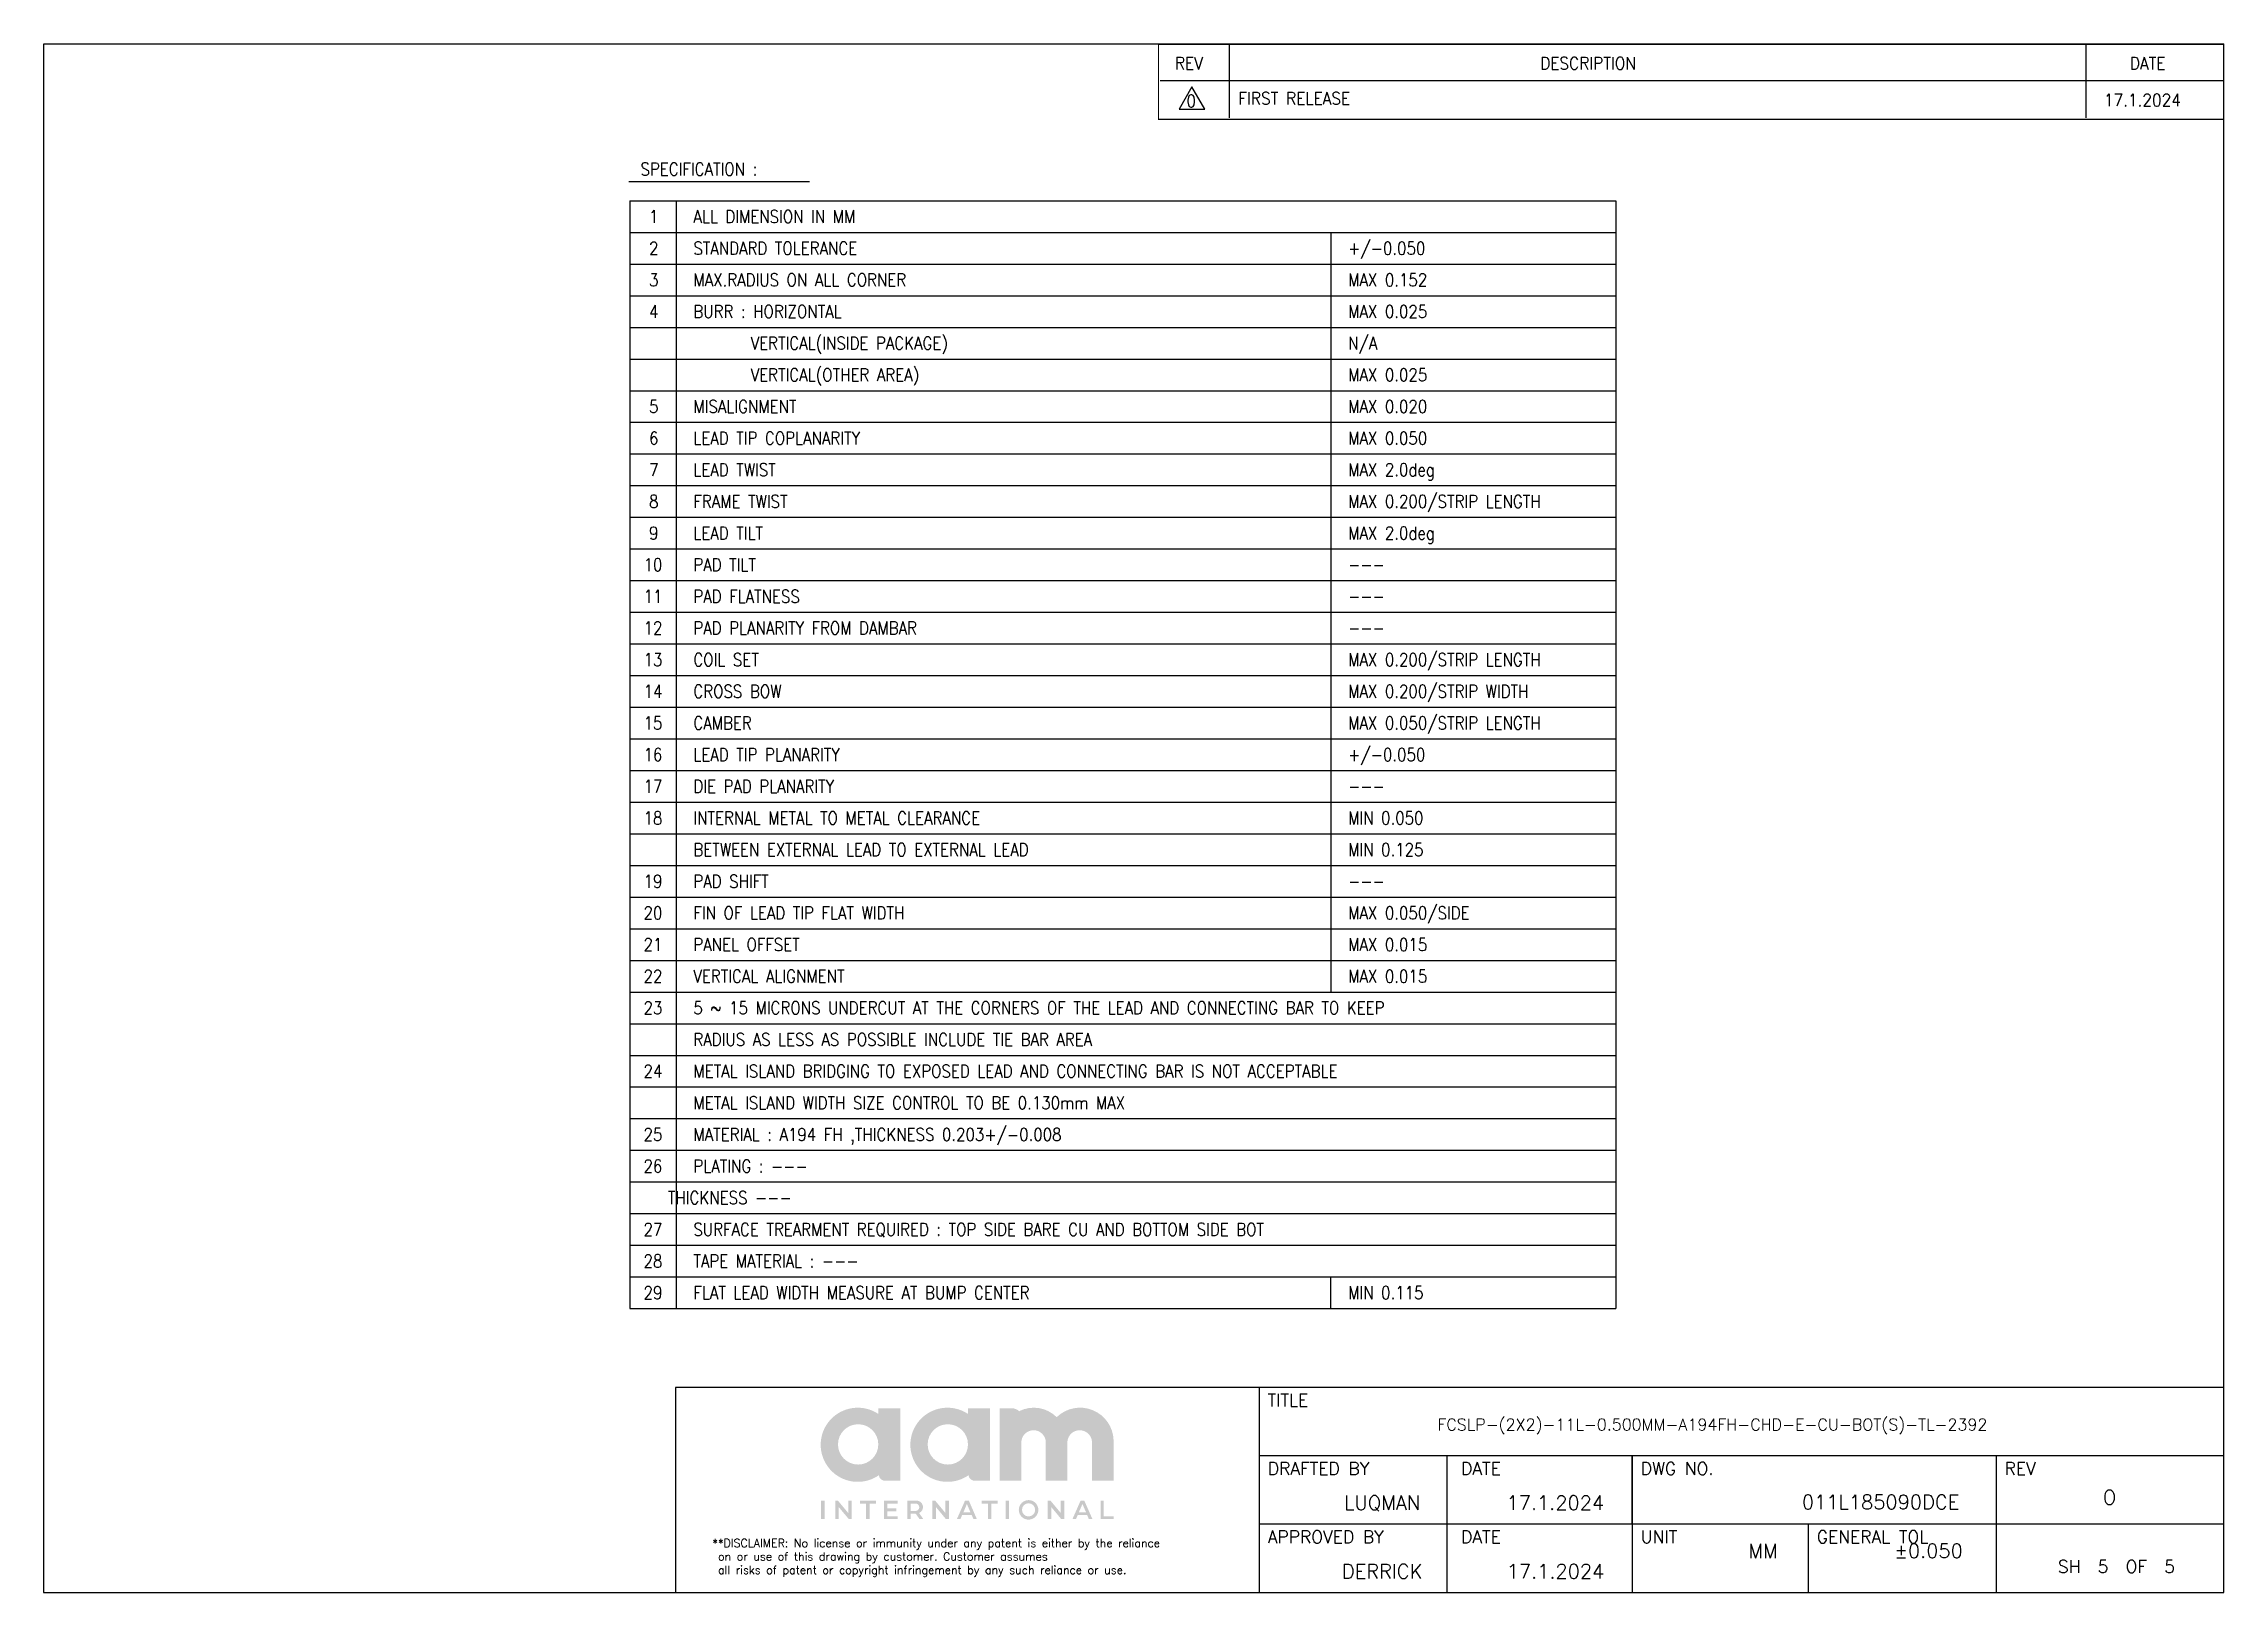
# Model space of a CAD drawing. Extents: x -105 to 405, y -68 to 126.
# Drawn here: x 389.79 to 405.21, y 115.37 to 126.33 of the extents above; entities that cross this region are included whole.
import ezdxf
from ezdxf.enums import TextEntityAlignment as Align

# ---------------------------------------------------------------- set-up
doc = ezdxf.new("R2010")
doc.units = 0
doc.layers.add('TEMPLATE', color=6, linetype='CONTINUOUS')
doc.styles.add('ROMANS', font='romans.shx')
doc.styles.add('SIMPLEX', font='SIMPLEX')
doc.styles.get("Standard").update_dxf_attribs({"font": 'ROMANS', "bigfont": 'EXTFONT2'})

msp = doc.modelspace()

# ---------------------------------------------------------------- texts
at = {"layer": 'TEMPLATE', "color": 3, "style": 'ROMANS', "width": 0.9}
for s, height, p in [('REV', 0.08829, (397.7912, 126.1424)), ('DESCRIPTION', 0.088287, (400.3742, 126.1424)), ('DATE', 0.08829, (404.5438, 126.1424)), ('0', 0.0883, (397.8727, 125.8755)), ('FIRST RELEASE', 0.088287, (398.2402, 125.8944)), ('17.1.2024', 0.08829, (404.3605, 125.8824))]:
    msp.add_text(s, height=height, dxfattribs=at).set_placement(p)
at = {"layer": 'TEMPLATE', "color": 7, "width": 0.857143}
for s, height, p in [('SPECIFICATION :', 0.09063, (394.0119, 125.3925)), ('1', 0.0906, (394.0725, 125.0568)), ('ALL DIMENSION IN MM', 0.09063, (394.3859, 125.0568)), ('2', 0.0906, (394.0725, 124.833)), ('STANDARD TOLERANCE', 0.09063, (394.3859, 124.833)), ('+/-0.050', 0.09063, (399.0163, 124.833)), ('3', 0.0906, (394.0725, 124.6091)), ('MAX.RADIUS ON ALL CORNER', 0.09063, (394.3859, 124.6091)), ('MAX 0.152', 0.09063, (399.0163, 124.6091)), ('4', 0.0906, (394.0725, 124.3853)), ('BURR : HORIZONTAL', 0.09063, (394.3859, 124.3853)), ('MAX 0.025', 0.09063, (399.0163, 124.3853)), ('       VERTICAL(INSIDE PACKAGE)', 0.09063, (394.3859, 124.1614)), ('N/A', 0.09063, (399.0163, 124.1614)), ('       VERTICAL(OTHER AREA)', 0.09063, (394.3859, 123.9375)), ('MAX 0.025', 0.09063, (399.0163, 123.9375)), ('5', 0.0906, (394.0725, 123.7137)), ('MISALIGNMENT', 0.09063, (394.3859, 123.7137)), ('MAX 0.020', 0.09063, (399.0163, 123.7137)), ('6', 0.0906, (394.0725, 123.4898)), ('LEAD TIP COPLANARITY', 0.09063, (394.3859, 123.4898)), ('MAX 0.050', 0.09063, (399.0163, 123.4898)), ('7', 0.0906, (394.0725, 123.266)), ('LEAD TWIST', 0.09063, (394.3859, 123.266)), ('MAX 2.0deg', 0.09063, (399.0163, 123.266)), ('8', 0.0906, (394.0725, 123.0421)), ('FRAME TWIST', 0.09063, (394.3859, 123.0421)), ('9', 0.0906, (394.0725, 122.8183)), ('LEAD TILT', 0.09063, (394.3859, 122.8183)), ('MAX 2.0deg', 0.09063, (399.0163, 122.8183)), ('10', 0.09063, (394.0336, 122.5944)), ('PAD TILT', 0.09063, (394.3859, 122.5944)), ('---', 0.09063, (399.0163, 122.5944)), ('11', 0.09063, (394.0336, 122.3706)), ('PAD FLATNESS', 0.09063, (394.3859, 122.3706)), ('---', 0.09063, (399.0163, 122.3706)), ('12', 0.09063, (394.0336, 122.1467)), ('PAD PLANARITY FROM DAMBAR', 0.09063, (394.3859, 122.1467)), ('---', 0.09063, (399.0163, 122.1467)), ('13', 0.09063, (394.0336, 121.9228)), ('COIL SET', 0.09063, (394.3859, 121.9228)), ('14', 0.09063, (394.0336, 121.699)), ('CROSS BOW', 0.09063, (394.3859, 121.699)), ('15', 0.09063, (394.0336, 121.4751)), ('CAMBER', 0.09063, (394.3859, 121.4751)), ('MAX 0.050/STRIP LENGTH', 0.09063, (399.0163, 121.4751)), ('16', 0.09063, (394.0336, 121.2513)), ('LEAD TIP PLANARITY', 0.09063, (394.3859, 121.2513)), ('+/-0.050', 0.09063, (399.0163, 121.2513)), ('17', 0.09063, (394.0336, 121.0274)), ('DIE PAD PLANARITY', 0.09063, (394.3859, 121.0274)), ('---', 0.09063, (399.0163, 121.0274)), ('18', 0.09063, (394.0336, 120.8036)), ('INTERNAL METAL TO METAL CLEARANCE', 0.09063, (394.3859, 120.8036)), ('MIN 0.050', 0.09063, (399.0163, 120.8036)), ('BETWEEN EXTERNAL LEAD TO EXTERNAL LEAD', 0.09063, (394.3859, 120.5797)), ('MIN 0.125', 0.09063, (399.0163, 120.5797)), ('19', 0.09063, (394.0336, 120.3558)), ('PAD SHIFT', 0.09063, (394.3859, 120.3558)), ('---', 0.09063, (399.0163, 120.3558)), ('20', 0.09063, (394.0336, 120.132)), ('FIN OF LEAD TIP FLAT WIDTH', 0.09063, (394.3859, 120.132)), ('MAX 0.050/SIDE', 0.09063, (399.0163, 120.132)), ('21', 0.09063, (394.0336, 119.9081)), ('PANEL OFFSET', 0.09063, (394.3859, 119.9081)), ('MAX 0.015', 0.09063, (399.0163, 119.9081)), ('22', 0.09063, (394.0336, 119.6843)), ('VERTICAL ALIGNMENT', 0.09063, (394.3859, 119.6843)), ('MAX 0.015', 0.09063, (399.0163, 119.6843)), ('23', 0.09063, (394.0336, 119.4604)), ('5 ~ 15 MICRONS UNDERCUT AT THE CORNERS OF THE LEAD AND CONNECTING BAR TO KEEP', 0.09063, (394.3859, 119.4604)), ('RADIUS AS LESS AS POSSIBLE INCLUDE TIE BAR AREA', 0.09063, (394.3859, 119.2366)), ('24', 0.09063, (394.0336, 119.0127)), ('METAL ISLAND BRIDGING TO EXPOSED LEAD AND CONNECTING BAR IS NOT ACCEPTABLE', 0.09063, (394.3859, 119.0127)), ('METAL ISLAND WIDTH SIZE CONTROL TO BE 0.130mm MAX', 0.09063, (394.3859, 118.7888)), ('25', 0.09063, (394.0336, 118.565)), ('MATERIAL : A194 FH ,THICKNESS 0.203+/-0.008', 0.09063, (394.3859, 118.565)), ('26', 0.09063, (394.0336, 118.3411)), ('PLATING : ---', 0.09063, (394.3859, 118.3411)), ('        THICKNESS ---', 0.09063, (393.7425, 118.1182)), ('27', 0.09063, (394.0336, 117.8934)), ('SURFACE TREARMENT REQUIRED : TOP SIDE BARE CU AND BOTTOM SIDE BOT', 0.09063, (394.3859, 117.8934)), ('SURFACE TREARMENT REQUIRED : ', 0.09063, (394.3859, 117.8934)), ('28', 0.09063, (394.0336, 117.6696)), ('TAPE MATERIAL : ---', 0.09063, (394.3859, 117.6696)), ('29', 0.09063, (394.0336, 117.4457)), ('FLAT LEAD WIDTH MEASURE AT BUMP CENTER', 0.09063, (394.3859, 117.4457)), ('MIN 0.115', 0.09063, (399.0163, 117.4457))]:
    msp.add_text(s, height=height, dxfattribs=at).set_placement(p)
at = {"layer": 'TEMPLATE', "color": 1, "width": 0.857143}
for s, p in [('MAX 0.200/STRIP LENGTH', (399.0163, 123.0421)), ('MAX 0.200/STRIP LENGTH', (399.0163, 121.9228)), ('MAX 0.200/STRIP WIDTH', (399.0163, 121.699))]:
    msp.add_text(s, height=0.09063, dxfattribs=at).set_placement(p)
at = {"layer": 'TEMPLATE', "color": 7, "style": 'SIMPLEX'}
for s, height, p in [('TITLE', 0.08856, (398.4465, 116.6863)), ('FCSLP-(2X2)-11L-0.500MM-A194FH-CHD-E-CU-BOT(S)-TL-2392', 0.082202, (399.6474, 116.5173, -0.0022)), ('DRAFTED BY', 0.08859, (398.4483, 116.2032)), ('DATE', 0.08859, (399.8149, 116.2032)), ('DWG NO.', 0.08856, (401.0853, 116.2032)), ('REV', 0.08856, (403.6585, 116.2032)), ('O', 0.1006, (404.3533, 115.9935)), ('APPROVED BY', 0.088592, (398.4483, 115.7199)), ('DATE', 0.08859, (399.8149, 115.7199)), ('UNIT', 0.08856, (401.0853, 115.7202)), ('GENERAL TOL', 0.088558, (402.3302, 115.7202)), ('SH  5  OF  5', 0.088558, (404.0358, 115.5104))]:
    msp.add_text(s, height=height, dxfattribs=at).set_placement(p)
for s, height, p in [('LUQMAN', 0.10067, (399.2565, 115.9551)), ('17.1.2024', 0.10067, (400.4813, 115.9551)), ('011L185090DCE', 0.100634, (402.7815, 115.9599)), ('MM', 0.10063, (401.9498, 115.6135)), ('DERRICK', 0.10067, (399.2565, 115.4701)), ('17.1.2024', 0.10067, (400.4824, 115.4703))]:
    msp.add_text(s, height=height, dxfattribs=at).set_placement(p, align=Align.CENTER)
msp.add_text('%%P0.050', height=0.1006, rotation=360, dxfattribs=at).set_placement((403.1217, 115.6153), align=Align.CENTER)
at = {"layer": 'TEMPLATE', "color": 7, "insert": (394.5209, 115.7493), "char_height": 0.057207, "width": 7.502125, "attachment_point": 1, "style": 'SIMPLEX'}
msp.add_mtext('**DISCLAIMER: No license or immunity under any patent is either by the reliance \\P on or use of this drawing by customer. Customer assumes\\P all risks of patent or copyright infringement by any such reliance or use.', dxfattribs=at)

# ---------------------------------------------------------------- blocks, each defined once
blk = doc.blocks.new('COMP_LOGO')
at = {"layer": 'TEMPLATE'}
h = blk.add_hatch(color=15, dxfattribs=at)
h.dxf.hatch_style = 1
h.paths.add_polyline_path([(-5.48, 4.53), (-7.27, 4.53), (-7.27, 4.08, 1.889057), (-7.24, -0.94, 0.380764), (-6.69, -1.39), (-5.48, -1.39)])
h.paths.add_polyline_path([(-7.28, 1.59, -1), (-10.58, 1.59, -1)], flags=16)
h.paths.add_polyline_path([(1.86, 4.53), (0.07, 4.53), (0.07, 4.08, 1.889057), (0.1, -0.94, 0.380764), (0.65, -1.39), (1.86, -1.39)])
h.paths.add_polyline_path([(0.06, 1.59, -1), (-3.24, 1.59, -1)], flags=16)
h.paths.add_polyline_path([(4.25, 4.31, 0.127425), (3.82, 4.53), (2.66, 4.53), (2.66, -1.39), (4.43, -1.39), (4.43, 1.69, -1.057833), (6.43, 1.69), (6.43, -1.39), (8.2, -1.39), (8.2, 1.69, -1.055561), (10.21, 1.69), (10.21, -1.39), (11.98, -1.39), (11.98, 1.93, 0.652706), (7.32, 3.82, 0.324597)])
h = blk.add_hatch(color=7, dxfattribs=at)
h.dxf.hatch_style = 1
h.paths.add_polyline_path([(-11.96, -4.53), (-11.68, -4.53), (-11.68, -3.01), (-11.96, -3.01)])
h.paths.add_polyline_path([(-10.53, -3.53), (-9.69, -4.53), (-9.45, -4.53), (-9.45, -3.01), (-9.74, -3.01), (-9.74, -4.03), (-10.59, -3.01), (-10.81, -3.01), (-10.81, -4.53), (-10.53, -4.53)])
h.paths.add_polyline_path([(-8.29, -3.25), (-8.29, -4.53), (-8, -4.53), (-8, -3.25), (-7.48, -3.25), (-7.48, -3.01), (-8.79, -3.01), (-8.79, -3.25)])
h.paths.add_polyline_path([(-6.82, -3.01), (-6.82, -4.53), (-5.7, -4.53), (-5.7, -4.3), (-6.54, -4.3), (-6.54, -3.88), (-5.8, -3.88), (-5.8, -3.65), (-6.54, -3.65), (-6.54, -3.25), (-5.7, -3.25), (-5.7, -3.01)])
h.paths.add_polyline_path([(-4.9, -3.01), (-4.9, -4.53), (-4.63, -4.53), (-4.63, -4.08), (-4.22, -4.08), (-3.9, -4.53), (-3.59, -4.53), (-3.94, -4.03, 0.813597), (-4.16, -3.01)])
h.paths.add_polyline_path([(-4.63, -3.25), (-4.17, -3.25, -0.813374), (-4.17, -3.85), (-4.63, -3.85)], flags=16)
h.paths.add_polyline_path([(-2.85, -4.53), (-2.57, -4.53), (-2.57, -3.53), (-1.74, -4.53), (-1.5, -4.53), (-1.5, -3.01), (-1.78, -3.01), (-1.78, -4.03), (-2.63, -3.01), (-2.85, -3.01)])
h.paths.add_polyline_path([(-0.85, -4.53), (-0.56, -4.53), (-0.41, -4.18), (0.36, -4.18), (0.51, -4.53), (0.79, -4.53), (0.13, -3.01), (-0.18, -3.01)])
h.paths.add_polyline_path([(-0.03, -3.29), (0.26, -3.96), (-0.31, -3.96)], flags=16)
h.paths.add_polyline_path([(1.69, -3.25), (1.69, -4.53), (1.97, -4.53), (1.97, -3.25), (2.49, -3.25), (2.49, -3.01), (1.19, -3.01), (1.19, -3.25)])
h.paths.add_polyline_path([(3.15, -4.53), (3.43, -4.53), (3.43, -3.01), (3.15, -3.01)])
h.paths.add_polyline_path([(4.22, -3.77, 1), (5.82, -3.77, 1)])
h.paths.add_polyline_path([(5.56, -3.77, -1), (4.48, -3.77, -1)], flags=16)
h.paths.add_polyline_path([(6.81, -3.01), (6.59, -3.01), (6.59, -4.53), (6.87, -4.53), (6.87, -3.53), (7.7, -4.53), (7.95, -4.53), (7.95, -3.01), (7.66, -3.01), (7.66, -4.03)])
h.paths.add_polyline_path([(9.58, -3.01), (9.28, -3.01), (8.61, -4.53), (8.9, -4.53), (9.05, -4.18), (9.81, -4.18), (9.96, -4.53), (10.25, -4.53)])
h.paths.add_polyline_path([(9.43, -3.29), (9.72, -3.96), (9.14, -3.96)], flags=16)
h.paths.add_polyline_path([(10.91, -4.53), (11.98, -4.53), (11.98, -4.3), (11.18, -4.3), (11.18, -3.01), (10.91, -3.01)])

# ---------------------------------------------------------------- linework, layer by layer
at = {"layer": 'TEMPLATE', "color": 7}
msp.add_line((398.1739, 126.3211), (398.1739, 125.8011), dxfattribs=at)
at = {"layer": 'TEMPLATE', "color": 3}
for p, q in [((404.2335, 126.3211), (404.2335, 125.8011)), ((405.2084, 126.0611), (397.6864, 126.0611))]:
    msp.add_line(p, q, dxfattribs=at)
at = {"layer": 'TEMPLATE', "color": 7, "linetype": 'CONTINUOUS'}
for p, q in [((393.93, 125.3492), (395.2073, 125.3492)), ((393.9378, 125.2141), (400.9085, 125.2141)), ((393.9378, 125.2141), (393.9378, 117.3791)), ((394.2641, 125.2141), (394.2641, 117.3791)), ((400.9085, 125.2141), (400.9085, 117.3791)), ((393.9378, 124.9902), (400.9085, 124.9902)), ((398.8945, 124.9902), (398.8945, 119.6177)), ((393.9378, 124.7664), (400.9085, 124.7664)), ((393.9378, 124.5425), (400.9085, 124.5425)), ((393.9378, 124.3186), (400.9085, 124.3186)), ((393.9378, 124.0948), (400.9085, 124.0948)), ((393.9378, 123.8709), (400.9085, 123.8709)), ((393.9378, 123.6471), (400.9085, 123.6471)), ((393.9378, 123.4232), (400.9085, 123.4232)), ((393.9378, 123.1994), (400.9085, 123.1994)), ((393.9378, 122.9755), (400.9085, 122.9755)), ((393.9378, 122.7517), (400.9085, 122.7517)), ((393.9378, 122.5278), (400.9085, 122.5278)), ((393.9378, 122.3039), (400.9085, 122.3039)), ((393.9378, 122.0801), (400.9085, 122.0801)), ((393.9378, 121.8562), (400.9085, 121.8562)), ((393.9378, 121.6324), (400.9085, 121.6324)), ((393.9378, 121.4085), (400.9085, 121.4085)), ((393.9378, 121.1847), (400.9085, 121.1847)), ((393.9378, 120.9608), (400.9085, 120.9608)), ((393.9378, 120.7369), (400.9085, 120.7369)), ((393.9378, 120.5131), (400.9085, 120.5131)), ((393.9378, 120.2892), (400.9085, 120.2892)), ((393.9378, 120.0654), (400.9085, 120.0654)), ((393.9378, 119.8415), (400.9085, 119.8415)), ((393.9378, 119.6177), (400.9085, 119.6177)), ((393.9378, 119.3938), (400.9085, 119.3938)), ((393.9378, 119.1699), (400.9085, 119.1699)), ((393.9378, 118.9461), (400.9085, 118.9461)), ((393.9378, 118.7222), (400.9085, 118.7222)), ((393.9378, 118.4984), (400.9085, 118.4984)), ((393.9378, 118.2745), (400.9085, 118.2745)), ((393.9378, 118.0507), (400.9085, 118.0507)), ((393.9378, 117.8268), (400.9085, 117.8268)), ((393.9378, 117.6029), (400.9085, 117.6029)), ((398.8945, 117.3791), (398.8945, 117.6029)), ((393.9378, 117.3791), (400.9085, 117.3791))]:
    msp.add_line(p, q, dxfattribs=at)
at = {"layer": 'TEMPLATE'}
for p, q in [((405.2084, 116.8211), (394.2593, 116.8211)), ((405.2084, 116.3381), (398.3861, 116.3381)), ((401.0249, 115.855), (401.0249, 116.3381)), ((405.2084, 115.855), (398.3861, 115.855)), ((402.2698, 115.855), (402.2698, 115.372))]:
    msp.add_line(p, q, dxfattribs=at)
msp.add_lwpolyline([(389.7911, 115.372), (405.2084, 115.372), (405.2084, 126.3211), (389.7911, 126.3211)], close=True, dxfattribs=at)
at = {"layer": 'TEMPLATE', "color": 7, "const_width": 0.00883}
msp.add_lwpolyline([(397.6753, 126.3211), (405.2084, 126.3211), (405.2084, 125.7907), (397.6753, 125.7907)], close=True, dxfattribs=at)
at = {"layer": 'TEMPLATE', "color": 3}
msp.add_lwpolyline([(397.9117, 126.0195), (397.8204, 125.8615), (398.003, 125.8615)], close=True, dxfattribs=at)
at = {"layer": 'TEMPLATE'}
for points in [[(394.2593, 116.8211), (394.2593, 115.372)], [(398.3861, 116.8211), (398.3861, 115.372)], [(399.7153, 116.3381), (399.7153, 115.8549), (399.7153, 115.3716)], [(401.0249, 116.3381), (401.0249, 115.8551), (401.0249, 115.372)], [(403.5982, 116.3381), (403.5982, 115.372)], [(401.0249, 115.855), (401.0249, 115.372)]]:
    msp.add_lwpolyline(points, dxfattribs=at)

# ---------------------------------------------------------------- block references
at = {"layer": 'TEMPLATE', "xscale": 0.08639539191650758, "yscale": 0.08639539191650758, "zscale": 0.08639539191650758}
msp.add_blockref('COMP_LOGO', (396.3227, 116.2809), dxfattribs=at)

msp.set_redraw_order([(e.dxf.handle, doc.entitydb.next_handle()) for e in msp.query("TEXT MTEXT ATTDEF DIMENSION ARC_DIMENSION")])  # texts and dimensions are drawn at this point

doc.saveas('drawing.dxf')
